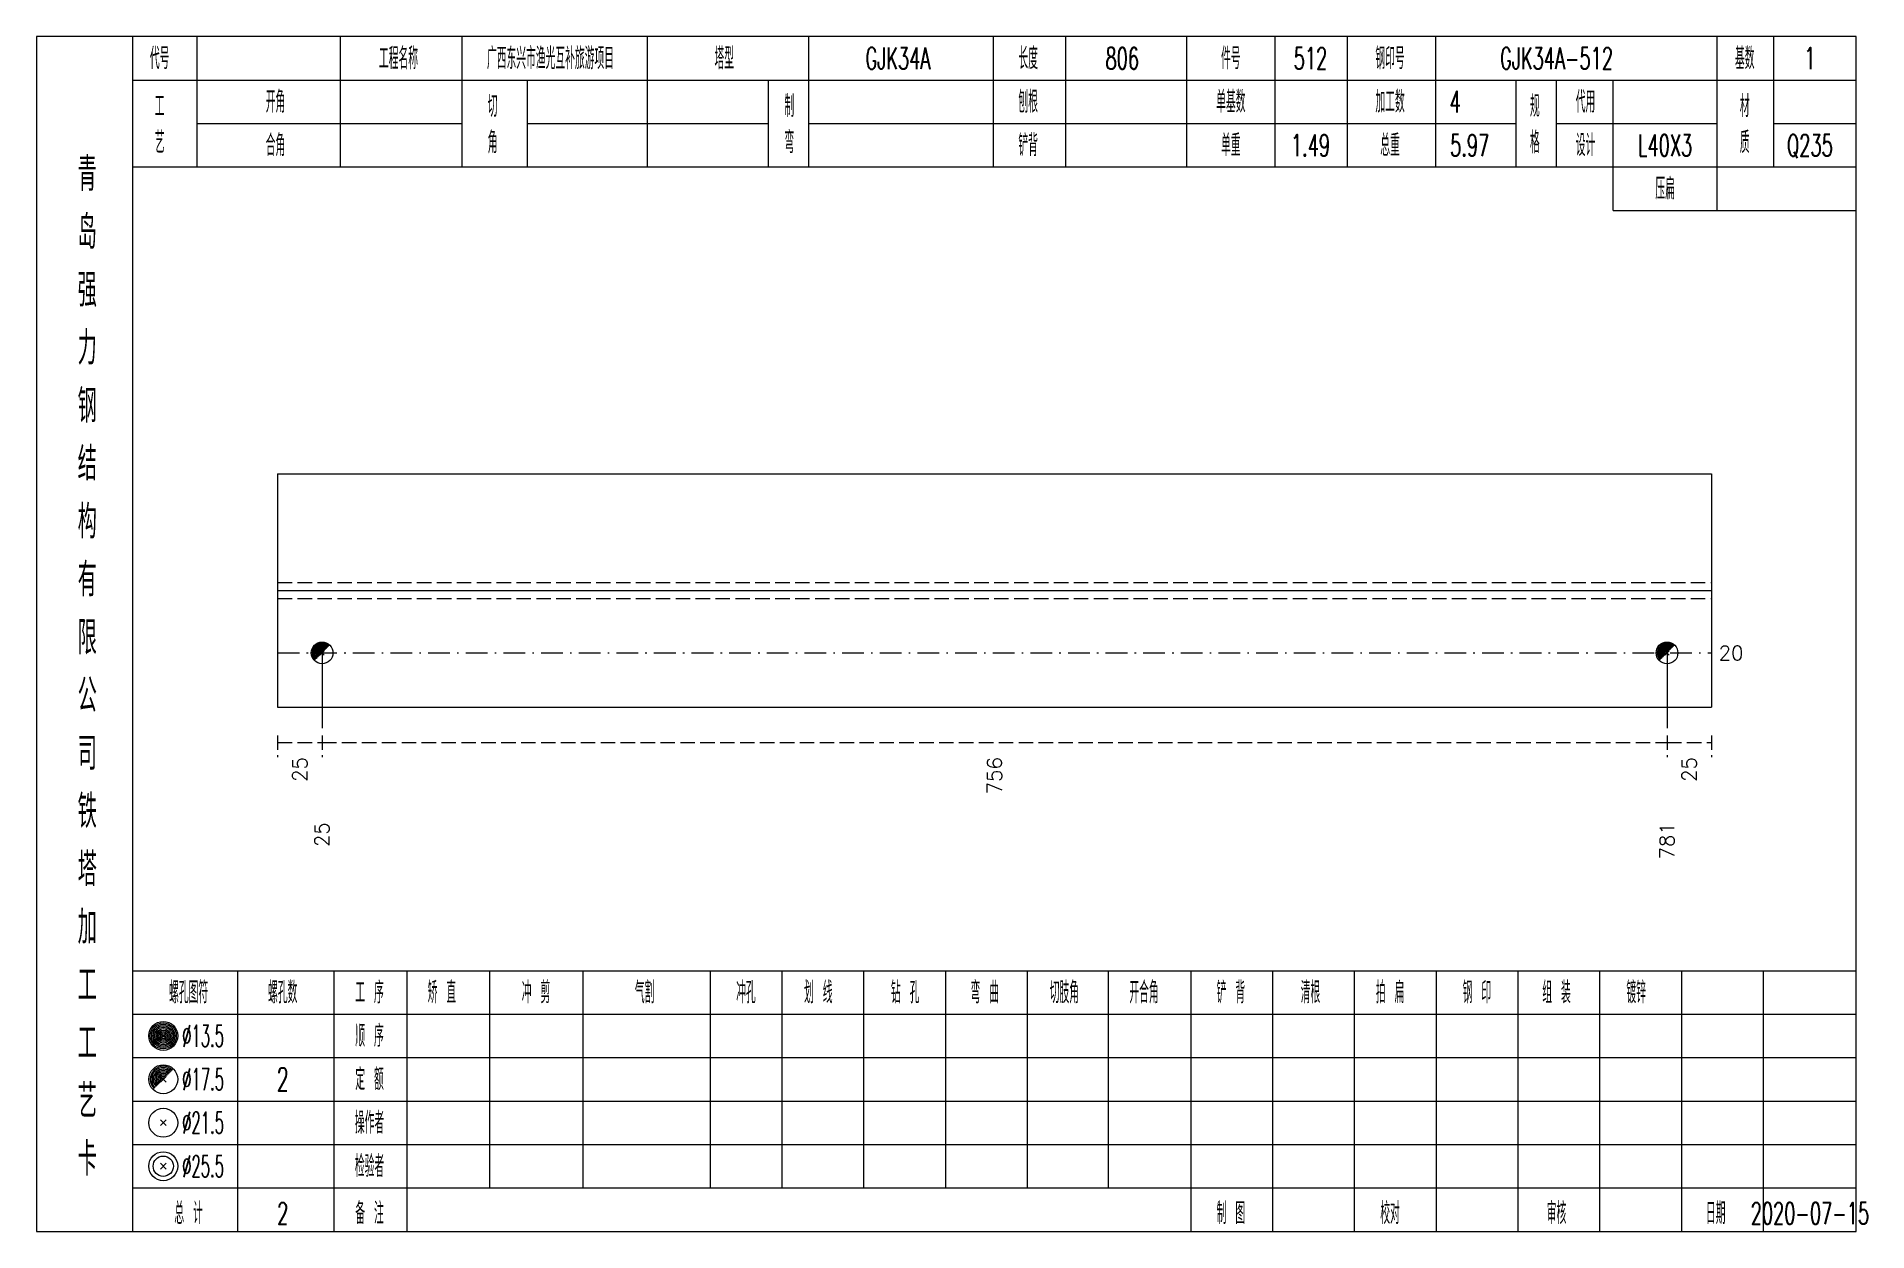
# Model space of a CAD drawing. Extents: x 0 to 2606, y -377 to 6479.
# Drawn here: x 2091.2 to 2344.1, y 4375 to 4540 of the extents above; entities that cross this region are included whole.
import ezdxf
from ezdxf.enums import TextEntityAlignment as Align

# ---------------------------------------------------------------- set-up
doc = ezdxf.new("R2010")
doc.units = 0
doc.header["$MEASUREMENT"] = 0
doc.linetypes.add('一点画线', pattern=[5.2, 3, -1, 0.2, -1])
doc.linetypes.add('虚线', pattern=[2.75, 2, -0.75])
doc.layers.get('0').update_dxf_attribs({"linetype": 'CONTINUOUS', "lineweight": 25})
doc.layers.add('1', color=7, linetype='CONTINUOUS', lineweight=25)
doc.layers.add('4', color=7, linetype='CONTINUOUS', lineweight=25)
doc.styles.get("Standard").update_dxf_attribs({"font": 'simplex.shx', "width": 0.7, "height": 3, "bigfont": 'gbhzfs.shx'})

msp = doc.modelspace()

# ---------------------------------------------------------------- texts
at = {"color": 7, "linetype": 'Continuous', "lineweight": 13}
msp.add_text('20', height=2, dxfattribs=at).set_placement((2323.6, 4454.88), align=Align.MIDDLE_LEFT)
at = {"color": 8, "linetype": 'Continuous', "lineweight": 9}
for s, p in [('25', (2127.57, 4440.5)), ('756', (2223.55, 4440.5)), ('25', (2319.53, 4440.5))]:
    msp.add_text(s, height=2, rotation=90, dxfattribs=at).set_placement(p, align=Align.MIDDLE_RIGHT)
at = {"layer": '1', "color": 7, "linetype": 'Continuous', "lineweight": 13}
for s, p in [('25', (2130.64, 4431.5)), ('781', (2316.46, 4431.5))]:
    msp.add_text(s, height=2, rotation=90, dxfattribs=at).set_placement(p, align=Align.MIDDLE_RIGHT)
at = {"layer": '4', "color": 1, "linetype": 'Continuous', "lineweight": 13}
for s, height, width, p in [('代号', 3, 0.6, (2108.2, 4537)), ('工程名称', 3, 0.6, (2141.2, 4537)), ('广西东兴市渔光互补旅游项目', 3, 0.6, (2162.2, 4537)), ('塔型', 3, 0.6, (2186.2, 4537)), ('GJK34A', 3, 0.6, (2210.2, 4537)), ('长度', 3, 0.6, (2228.2, 4537)), ('806', 3, 0.6, (2241.2, 4537)), ('件号', 3, 0.6, (2256.2, 4537)), ('512', 3, 0.6, (2267.2, 4537)), ('钢印号', 3, 0.6, (2278.2, 4537)), ('GJK34A-512', 3, 0.6, (2301.2, 4537)), ('基数', 3, 0.6, (2327.2, 4537)), ('1', 3, 0.6, (2336.2, 4537)), ('开角', 3, 0.6, (2124.2, 4531)), ('刨根', 3, 0.6, (2228.2, 4531)), ('单基数', 3, 0.6, (2256.2, 4531)), ('加工数', 3, 0.6, (2278.2, 4531)), ('工', 3, 0.6, (2108.2, 4530.4)), ('切', 3, 0.6, (2154.2, 4530.4)), ('制', 3, 0.6, (2195.2, 4530.4)), ('4', 3, 0.6, (2287.2, 4531)), ('规', 3, 0.6, (2298.2, 4530.4)), ('代用', 3, 0.6, (2305.2, 4531)), ('材', 3, 0.6, (2327.2, 4530.4)), ('艺', 3, 0.6, (2108.2, 4525.4)), ('合角', 3, 0.6, (2124.2, 4525)), ('角', 3, 0.6, (2154.2, 4525.4)), ('弯', 3, 0.6, (2195.2, 4525.4)), ('铲背', 3, 0.6, (2228.2, 4525)), ('单重', 3, 0.6, (2256.2, 4525)), ('1.49', 3, 0.6, (2267.2, 4525)), ('总重', 3, 0.6, (2278.2, 4525)), ('5.97', 3, 0.6, (2289.2, 4525)), ('格', 3, 0.6, (2298.2, 4525.4)), ('设计', 3, 0.6, (2305.2, 4525)), ('L40X3', 3, 0.6, (2316.2, 4525)), ('质', 3, 0.6, (2327.2, 4525.4)), ('Q235', 3, 0.6, (2336.2, 4525)), ('青', 4.6, 0.8, (2098.2, 4521)), ('压扁', 3, 0.6, (2316.2, 4519)), ('岛', 4.6, 0.8, (2098.2, 4513)), ('强', 4.6, 0.8, (2098.2, 4505)), ('力', 4.6, 0.8, (2098.2, 4497)), ('钢', 4.6, 0.8, (2098.2, 4489)), ('结', 4.6, 0.8, (2098.2, 4481)), ('构', 4.6, 0.8, (2098.2, 4473)), ('有', 4.6, 0.8, (2098.2, 4465)), ('限', 4.6, 0.8, (2098.2, 4457)), ('公', 4.6, 0.8, (2098.2, 4449)), ('司', 4.6, 0.8, (2098.2, 4441)), ('铁', 4.6, 0.8, (2098.2, 4433)), ('塔', 4.6, 0.8, (2098.2, 4425)), ('加', 4.6, 0.8, (2098.2, 4417)), ('工', 4.6, 0.8, (2098.2, 4409)), ('螺孔图符', 3, 0.6, (2112.2, 4408)), ('螺孔数', 3, 0.6, (2125.2, 4408)), ('工 序', 3, 0.6, (2137.2, 4408)), ('矫 直', 3, 0.6, (2147.2, 4408)), ('冲 剪', 3, 0.6, (2160.2, 4408)), ('气割', 3, 0.6, (2175.2, 4408)), ('冲孔', 3, 0.6, (2189.2, 4408)), ('划 线', 3, 0.6, (2199.2, 4408)), ('钻 孔', 3, 0.6, (2211.2, 4408)), ('弯 曲', 3, 0.6, (2222.2, 4408)), ('切肢角', 3, 0.6, (2233.2, 4408)), ('开合角', 3, 0.6, (2244.2, 4408)), ('铲 背', 3, 0.6, (2256.2, 4408)), ('清根', 3, 0.6, (2267.2, 4408)), ('拍 扁', 3, 0.6, (2278.2, 4408)), ('钢 印', 3, 0.6, (2290.2, 4408)), ('组 装', 3, 0.6, (2301.2, 4408)), ('镀锌', 3, 0.6, (2312.2, 4408)), ('顺 序', 3, 0.6, (2137.2, 4402)), ('工', 4.6, 0.8, (2098.2, 4401)), ('%%C13.5', 3, 0.5, (2114.2, 4402)), ('%%C17.5', 3, 0.5, (2114.2, 4396)), ('2', 3.2, 0.6, (2125.2, 4396)), ('定 额', 3, 0.6, (2137.2, 4396)), ('艺', 4.6, 0.8, (2098.2, 4393)), ('%%C21.5', 3, 0.5, (2114.2, 4390)), ('操作者', 3, 0.6, (2137.2, 4390)), ('卡', 4.6, 0.8, (2098.2, 4385)), ('%%C25.5', 3, 0.5, (2114.2, 4384)), ('检验者', 3, 0.6, (2137.2, 4384)), ('总 计', 3, 0.6, (2112.2, 4377.5)), ('2', 3, 0.6, (2125.2, 4377.5)), ('备 注', 3, 0.6, (2137.2, 4377.5)), ('制 图', 3, 0.6, (2256.2, 4377.5)), ('校对', 3, 0.6, (2278.2, 4377.5)), ('审核', 3, 0.6, (2301.2, 4377.5)), ('日期', 3, 0.6, (2323.2, 4377.5)), ('2020-07-15', 3, 0.6, (2336.2, 4377.5))]:
    msp.add_text(s, height=height, dxfattribs=dict(at, width=width)).set_placement(p, align=Align.MIDDLE_CENTER)

# ---------------------------------------------------------------- linework, layer by layer
at = {"color": 7, "linetype": 'Continuous', "lineweight": 18}
for p, q in [((2124.5, 4479.62), (2124.5, 4447.38)), ((2124.5, 4479.62), (2322.6, 4479.62)), ((2322.6, 4479.62), (2322.6, 4447.38)), ((2124.5, 4463.5), (2322.6, 4463.5))]:
    msp.add_line(p, q, dxfattribs=at)
at = {"color": 1, "linetype": '虚线', "lineweight": 18}
for p, q in [((2124.5, 4464.62), (2322.6, 4464.62)), ((2124.5, 4462.38), (2322.6, 4462.38))]:
    msp.add_line(p, q, dxfattribs=at)
at = {"color": 3, "linetype": '一点画线', "lineweight": 13}
msp.add_line((2124.5, 4454.88), (2322.6, 4454.88), dxfattribs=at)
at = {"color": 7, "linetype": 'Continuous', "lineweight": 13}
for p, q in [((2130.64, 4454.88), (2130.64, 4444.5)), ((2316.46, 4454.88), (2316.46, 4444.5))]:
    msp.add_line(p, q, dxfattribs=at)
at = {"color": 8, "linetype": '虚线', "lineweight": 9}
for p, q in [((2124.5, 4443.5), (2124.5, 4440.5)), ((2124.5, 4442.5), (2130.64, 4442.5)), ((2130.64, 4443.5), (2130.64, 4440.5)), ((2130.64, 4443.5), (2130.64, 4440.5)), ((2130.64, 4442.5), (2316.46, 4442.5)), ((2316.46, 4443.5), (2316.46, 4440.5)), ((2316.46, 4443.5), (2316.46, 4440.5)), ((2316.46, 4442.5), (2322.6, 4442.5)), ((2322.6, 4443.5), (2322.6, 4440.5))]:
    msp.add_line(p, q, dxfattribs=at)
at = {"layer": '1', "color": 7, "linetype": 'Continuous', "lineweight": 0}
for p, q in [((2130.34, 4454.57), (2130.94, 4455.18)), ((2130.34, 4455.18), (2130.94, 4454.57)), ((2316.16, 4454.57), (2316.76, 4455.18)), ((2316.16, 4455.18), (2316.76, 4454.57))]:
    msp.add_line(p, q, dxfattribs=at)
at = {"layer": '1', "color": 7, "linetype": 'Continuous', "lineweight": 18}
msp.add_line((2124.5, 4447.38), (2322.6, 4447.38), dxfattribs=at)
at = {"layer": '1', "color": 7, "linetype": 'Continuous', "lineweight": 13}
for centre in [(2130.64, 4454.88), (2316.46, 4454.88)]:
    msp.add_circle(centre, 1.5, dxfattribs=at)
for centre, radius in [((2130.64, 4454.88), 1.35), ((2130.64, 4454.88), 1.2), ((2130.64, 4454.88), 1.05), ((2130.64, 4454.88), 0.9), ((2130.64, 4454.88), 0.75), ((2130.64, 4454.88), 0.6), ((2130.64, 4454.88), 0.45), ((2130.64, 4454.88), 0.3), ((2130.64, 4454.88), 0.15), ((2316.46, 4454.88), 1.35), ((2316.46, 4454.88), 1.2), ((2316.46, 4454.88), 1.05), ((2316.46, 4454.88), 0.9), ((2316.46, 4454.88), 0.75), ((2316.46, 4454.88), 0.6), ((2316.46, 4454.88), 0.45), ((2316.46, 4454.88), 0.3), ((2316.46, 4454.88), 0.15)]:
    msp.add_arc(centre, radius, 45, 225, dxfattribs=at)
at = {"layer": '4', "color": 1, "linetype": 'Continuous', "lineweight": 18}
for p, q in [((2104.5, 4375), (2104.5, 4540)), ((2113.4, 4522), (2113.4, 4540)), ((2133.2, 4522), (2133.2, 4540)), ((2150, 4522), (2150, 4540)), ((2175.6, 4522), (2175.6, 4540)), ((2197.9, 4522), (2197.9, 4540)), ((2223.4, 4522), (2223.4, 4540)), ((2233.4, 4522), (2233.4, 4540)), ((2250.1, 4522), (2250.1, 4540)), ((2262.3, 4522), (2262.3, 4540)), ((2272.3, 4522), (2272.3, 4540)), ((2284.5, 4522), (2284.5, 4540)), ((2323.4, 4516), (2323.4, 4540)), ((2331.2, 4522), (2331.2, 4540)), ((2104.5, 4534), (2342.6, 4534)), ((2159, 4522), (2159, 4534)), ((2192.3, 4522), (2192.3, 4534)), ((2295.6, 4522), (2295.6, 4534)), ((2301.2, 4522), (2301.2, 4534)), ((2309, 4516), (2309, 4534)), ((2113.4, 4528), (2150, 4528)), ((2159, 4528), (2192.3, 4528)), ((2197.9, 4528), (2295.6, 4528)), ((2301.2, 4528), (2323.4, 4528)), ((2331.2, 4528), (2342.6, 4528)), ((2104.5, 4522), (2342.6, 4522)), ((2309, 4516), (2342.6, 4516)), ((2104.5, 4411), (2342.6, 4411)), ((2119, 4375), (2119, 4411)), ((2132.3, 4375), (2132.3, 4411)), ((2142.4, 4375), (2142.4, 4411)), ((2153.8, 4381), (2153.8, 4411)), ((2166.7, 4381), (2166.7, 4411)), ((2184.3, 4381), (2184.3, 4411)), ((2194.2, 4381), (2194.2, 4411)), ((2205.5, 4381), (2205.5, 4411)), ((2216.8, 4381), (2216.8, 4411)), ((2228.1, 4381), (2228.1, 4411)), ((2239.3, 4381), (2239.3, 4411)), ((2250.7, 4381), (2250.7, 4411)), ((2262, 4381), (2262, 4411)), ((2273.3, 4381), (2273.3, 4411)), ((2284.6, 4381), (2284.6, 4411)), ((2295.9, 4381), (2295.9, 4411)), ((2307.2, 4381), (2307.2, 4411)), ((2318.5, 4381), (2318.5, 4411)), ((2329.8, 4381), (2329.8, 4411)), ((2104.5, 4405), (2342.6, 4405)), ((2104.5, 4399), (2342.6, 4399)), ((2104.5, 4393), (2342.6, 4393)), ((2104.5, 4387), (2342.6, 4387)), ((2104.5, 4381), (2342.6, 4381)), ((2250.7, 4375), (2250.7, 4381)), ((2262, 4375), (2262, 4381)), ((2273.3, 4375), (2273.3, 4381)), ((2284.6, 4375), (2284.6, 4381)), ((2295.9, 4375), (2295.9, 4381)), ((2307.2, 4375), (2307.2, 4381)), ((2318.5, 4375), (2318.5, 4381)), ((2329.8, 4375), (2329.8, 4381))]:
    msp.add_line(p, q, dxfattribs=at)
at = {"layer": '4', "color": 7, "linetype": 'Continuous', "lineweight": 13}
for p, q in [((2108.5, 4401.8), (2108.9, 4402.2)), ((2108.9, 4401.8), (2108.5, 4402.2)), ((2108.3, 4389.6), (2109.1, 4390.4)), ((2109.1, 4389.6), (2108.3, 4390.4)), ((2108.3, 4383.6), (2109.1, 4384.4)), ((2109.1, 4383.6), (2108.3, 4384.4))]:
    msp.add_line(p, q, dxfattribs=at)
at = {"layer": '4', "color": 7, "linetype": 'Continuous', "lineweight": 0}
for p, q in [((2108.3, 4395.6), (2109.1, 4396.4)), ((2108.3, 4396.4), (2109.1, 4395.6))]:
    msp.add_line(p, q, dxfattribs=at)
at = {"layer": '4', "color": 1, "linetype": 'Continuous', "lineweight": 18}
msp.add_lwpolyline([(2091.2, 4540), (2091.2, 4375), (2342.6, 4375), (2342.6, 4540)], close=True, dxfattribs=at)
at = {"layer": '4', "color": 7, "linetype": 'Continuous', "lineweight": 13}
for centre, radius in [((2108.7, 4402), 2), ((2108.7, 4402), 1.8), ((2108.7, 4402), 1.6), ((2108.7, 4402), 1.4), ((2108.7, 4402), 1.2), ((2108.7, 4402), 1), ((2108.7, 4402), 0.8), ((2108.7, 4402), 0.6), ((2108.7, 4402), 0.4), ((2108.7, 4402), 0.2), ((2108.7, 4396), 2), ((2108.7, 4390), 2), ((2108.7, 4384), 2), ((2108.7, 4384), 1.4)]:
    msp.add_circle(centre, radius, dxfattribs=at)
for radius in [1.8, 1.6, 1.4, 1.2, 1, 0.8, 0.6, 0.4, 0.2]:
    msp.add_arc((2108.7, 4396), radius, 45, 225, dxfattribs=at)

msp.set_redraw_order([(e.dxf.handle, doc.entitydb.next_handle()) for e in msp.query("TEXT MTEXT ATTDEF DIMENSION ARC_DIMENSION")])  # texts and dimensions are drawn at this point

doc.saveas('drawing.dxf')
